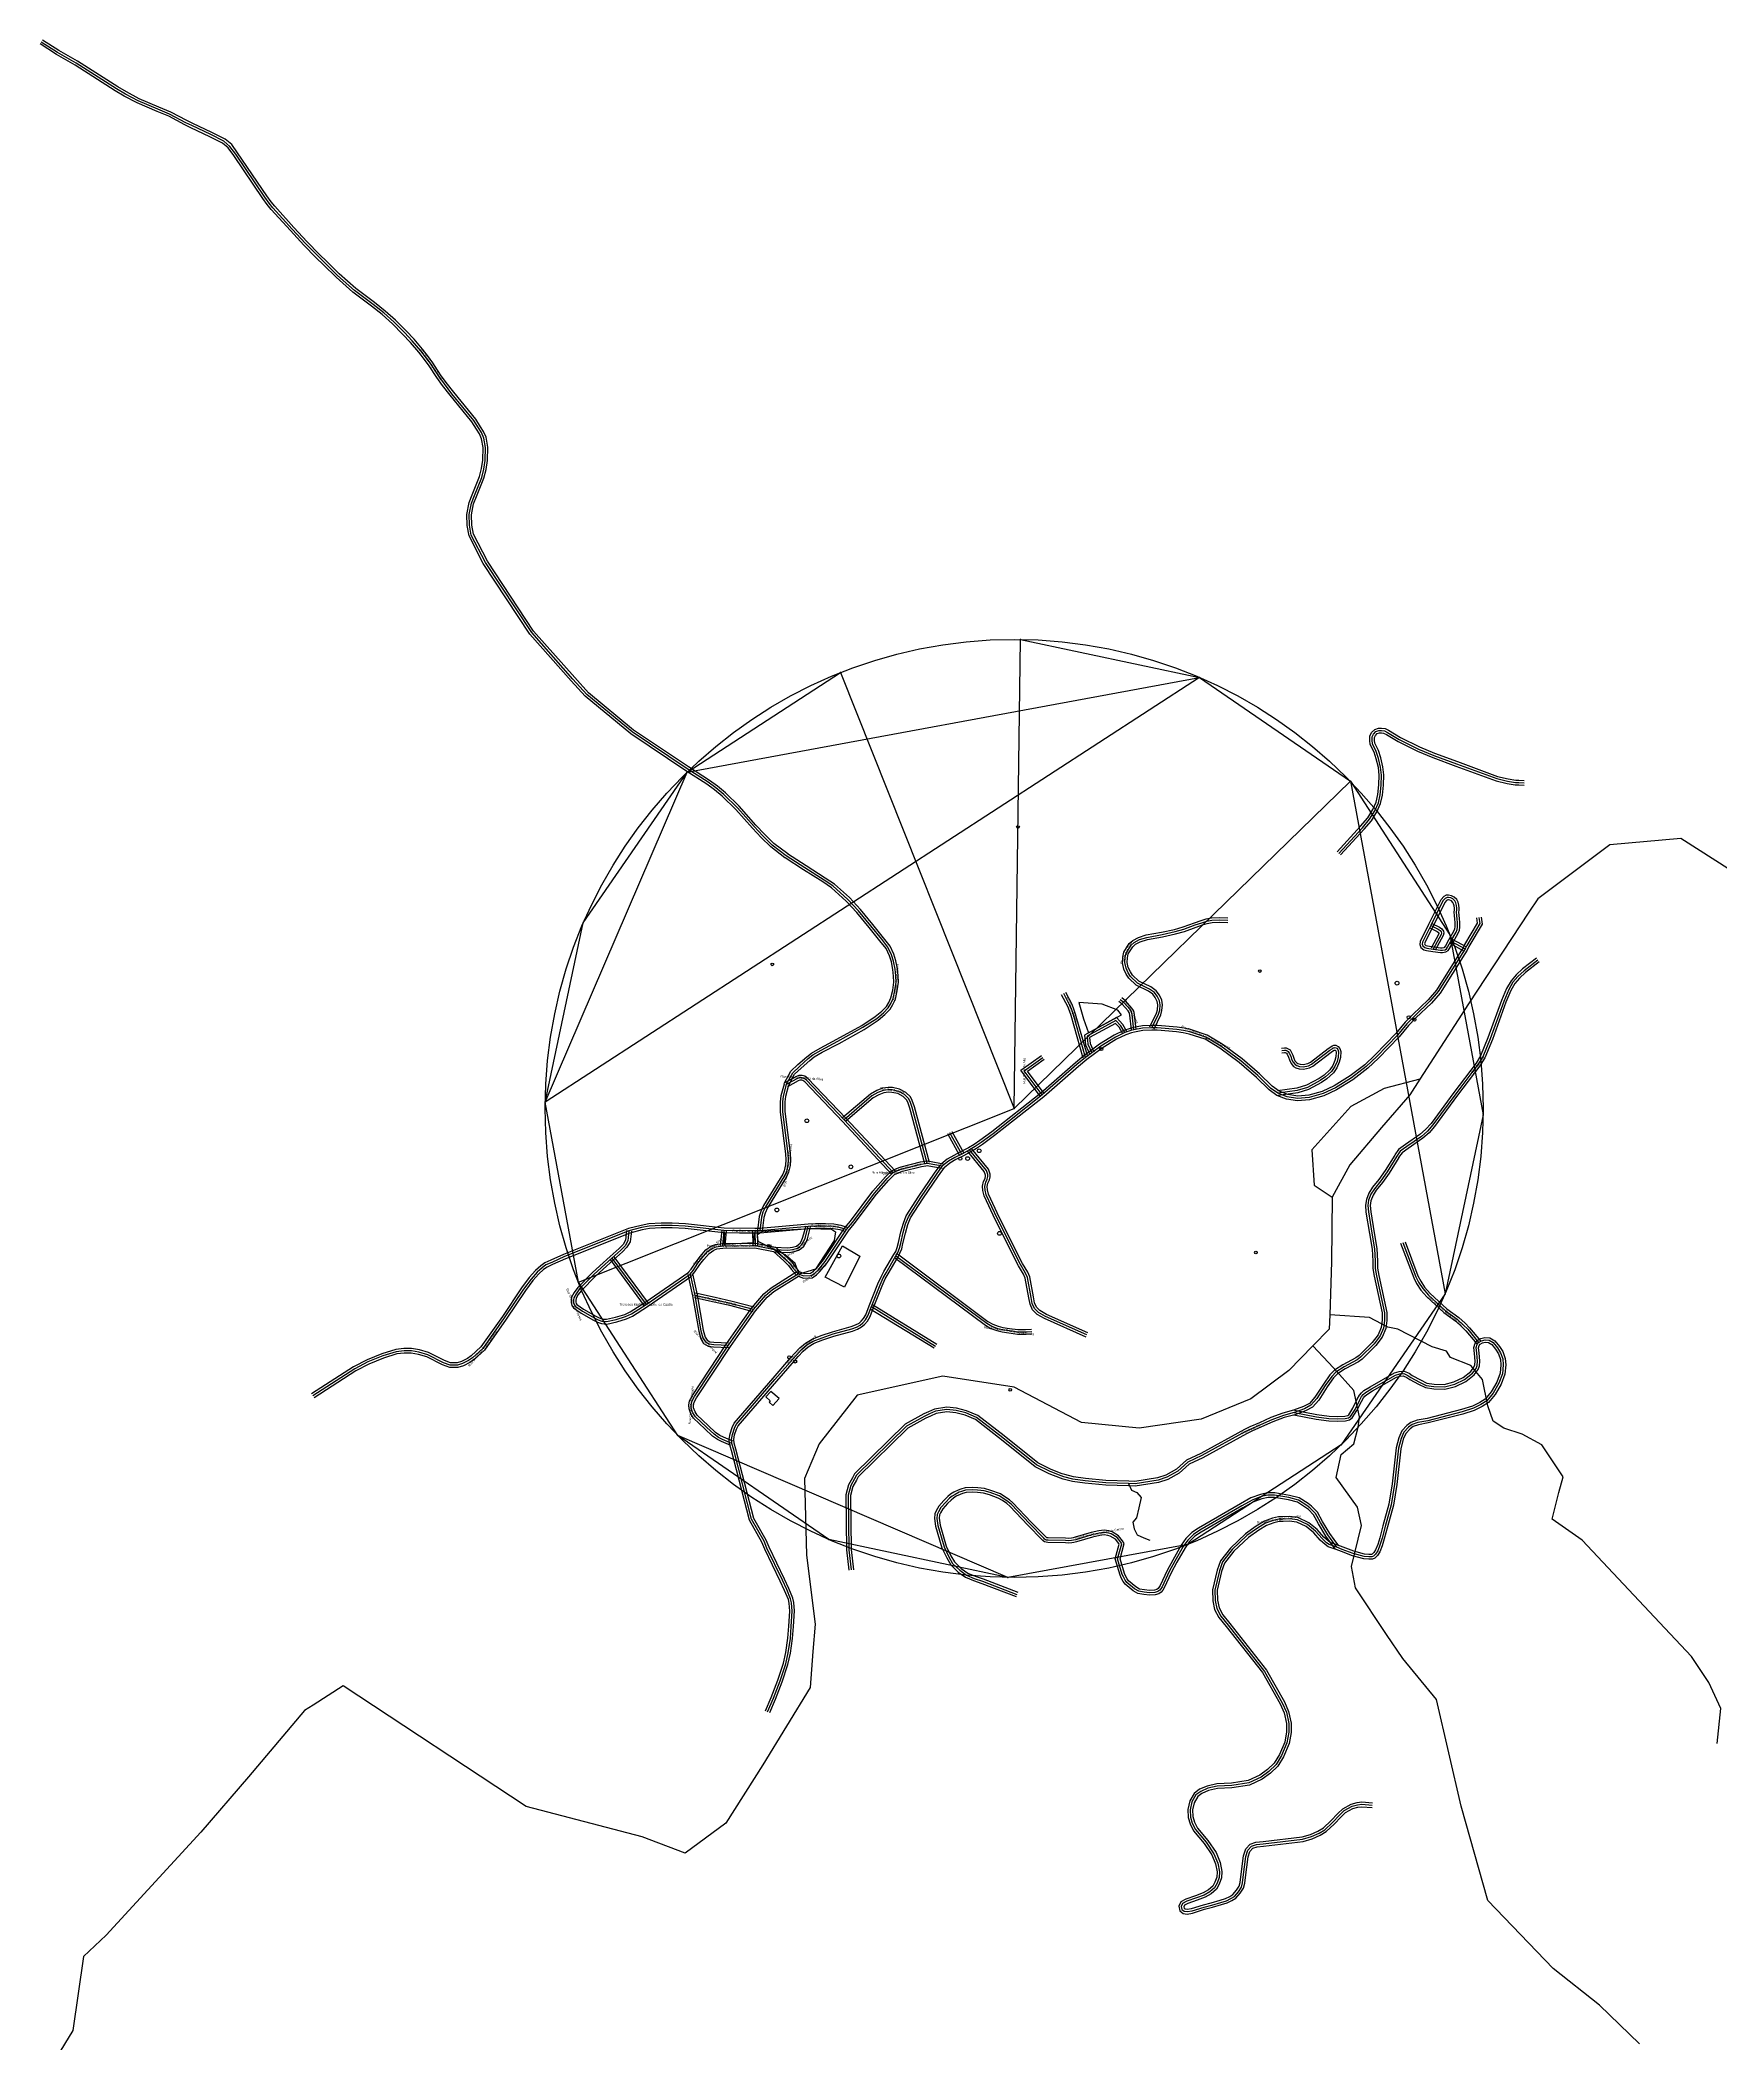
# Model space of a CAD drawing. Header units: metres. Extents: x -18518 to 3842, y -8751 to 1139.
# Drawn here: x -1038 to 753, y -997 to 1139 of the extents above; entities that cross this region are included whole.
import ezdxf
from ezdxf.enums import TextEntityAlignment as Align

# ---------------------------------------------------------------- set-up
doc = ezdxf.new("R2010")
doc.units = ezdxf.units.M
for name, color, linetype in [('AOI', 6, 'Continuous'), ('BUILDINGS', 1, 'Continuous'), ('ELEVATION', 9, 'Continuous'), ('LABELS', 7, 'Continuous'), ('ROADS', 3, 'Continuous'), ('TERRAIN', 8, 'Continuous'), ('TREES', 2, 'Continuous')]:
    doc.layers.add(name, color=color, linetype=linetype)

msp = doc.modelspace()

# ---------------------------------------------------------------- linework, layer by layer
at = {"layer": 'AOI'}
msp.add_circle((0, 0), 500, dxfattribs=at)
at = {"layer": 'BUILDINGS'}
for points in [[(-201.6, -179.7), (-182.9, -146.3), (-164.4, -157.3), (-180.9, -190.3), (-201.6, -179.7)], [(-264.7, -307.4), (-260, -311.6), (-261.2, -312.9), (-257.1, -316.6), (-250.5, -309.3), (-259.3, -301.5), (-264.7, -307.4)]]:
    msp.add_lwpolyline(points, close=True, dxfattribs=at)
at = {"layer": 'CONTOURS', "color": 42}
for points in [[(197.7, 459.4), (-500, 6.8), (-348.7, 358.4)], [(358.4, 348.7), (459.4, -197.7), (348.7, -358.4), (185, -464.6), (-6.8, -500), (-358.4, -348.7), (-464.6, -185), (0, 0)]]:
    msp.add_lwpolyline(points, close=True, dxfattribs=at)
at = {"layer": 'ELEVATION'}
for p in [(6.8, 500, 806), (-185, 464.6, 675), (197.7, 459.4, 704), (-348.7, 358.4, 705), (358.4, 348.7, 617), (-459.4, 197.7, 793), (464.6, 185, 568), (-500, 6.8, 702), (0, 0, 610), (500, -6.8, 583), (-464.6, -185, 620), (459.4, -197.7, 598), (-358.4, -348.7, 609), (348.7, -358.4, 598), (-197.7, -459.4, 579), (185, -464.6, 621), (-6.8, -500, 638)]:
    msp.add_point(p, dxfattribs=at)
at = {"layer": 'EQUIPAMENTOS', "color": 4}
for centre in [(408.2, 133.6), (-221, -13.1), (-174, -62.2), (-49.6, -53.4), (-37.3, -45.1), (-253, -108.2), (-15.6, -133.1), (-186.9, -157.2)]:
    msp.add_circle(centre, 2, dxfattribs=at)
at = {"layer": 'FOOTWAYS', "color": 8}
msp.add_lwpolyline([(122, -399.8), (125.1, -407), (130.7, -409.5), (135.5, -414.7), (132.9, -425.5), (130.3, -436.2), (126.7, -440.9), (127.8, -448.1), (131.3, -454.5), (138.1, -457.8), (144.8, -460.3)], dxfattribs=at)
at = {"layer": 'PARKS', "color": 10}
for points in [[(69.1, 112.9), (74, 95.5), (79.4, 80.6), (114.3, 99.8), (110.4, 104.7), (93.9, 111), (69.1, 112.9)], [(-244, -156.1), (-273, -141.7), (-273.6, -134.2), (-268.5, -130.9), (-217.9, -128.1), (-194.6, -128.6), (-190.5, -131.6), (-191.9, -140.7), (-211.7, -171.3), (-229.2, -176.7), (-233.5, -165.4), (-244, -156.1)], [(-308.3, -132.2), (-277.1, -133), (-277.8, -143.2), (-309, -145.1), (-308.3, -132.2)]]:
    msp.add_lwpolyline(points, close=True, dxfattribs=at)
at = {"layer": 'ROADS', "color": 251}
for points in [[(-244.4, 267.3), (-259.5, 278.7), (-269.6, 288.9), (-279, 298.7), (-296.8, 318.6), (-311.1, 332.8), (-319.4, 339.8), (-327.7, 345.6), (-350, 360), (-408.8, 399.4), (-457.2, 439.3), (-472.2, 455.9), (-516.2, 505.7), (-565.9, 580.7), (-581.1, 610.4), (-583.3, 621.3), (-583.5, 633.2), (-581, 645.8), (-577.7, 654.1), (-569.9, 673.5), (-567.7, 682), (-566.4, 690.9), (-566, 704.4), (-567.8, 713.9), (-570.1, 719.2), (-573.2, 724), (-578, 731.9), (-601.4, 760.2), (-609.4, 770.7), (-615.5, 779.1), (-623.7, 791.7), (-628.5, 798.2), (-634.6, 806.1), (-643.6, 816.5), (-651.9, 825.4), (-662.8, 836.4), (-673.7, 846.1), (-685.1, 855.1), (-704.9, 870), (-722.9, 885.9), (-736, 898.9), (-744.3, 907.2), (-757.4, 920.3), (-771.6, 935.7), (-792.1, 958.3), (-796.2, 963.5), (-800.8, 970), (-832, 1015.8), (-837.8, 1023.8), (-843.9, 1028.9), (-857.5, 1035.8), (-877.6, 1045.4), (-884.2, 1048.5), (-901.3, 1057.6), (-913.7, 1062.7), (-934.9, 1071.8), (-948.7, 1079.1), (-958.3, 1084.8), (-1001.2, 1112), (-1021.1, 1123.3), (-1038.4, 1134.6)], [(-241.4, 271.3), (-256.2, 282.4), (-266.1, 292.4), (-275.3, 302.1), (-293.2, 322.1), (-307.7, 336.5), (-316.3, 343.7), (-324.9, 349.7), (-347.3, 364.1), (-405.8, 403.4), (-453.8, 442.9), (-468.5, 459.2), (-512.3, 508.8), (-561.6, 583.2), (-576.3, 612), (-578.3, 621.9), (-578.5, 632.7), (-576.2, 644.4), (-573, 652.3), (-565.2, 671.9), (-562.8, 681), (-561.4, 690.5), (-561, 704.7), (-563, 715.4), (-565.7, 721.5), (-568.9, 726.7), (-573.9, 734.8), (-597.4, 763.4), (-605.4, 773.7), (-611.4, 782), (-619.6, 794.6), (-624.5, 801.2), (-630.7, 809.3), (-639.8, 819.9), (-648.3, 828.9), (-659.4, 840.1), (-670.5, 849.9), (-682, 859.1), (-701.8, 873.9), (-719.5, 889.6), (-732.5, 902.4), (-740.8, 910.7), (-753.8, 923.7), (-767.9, 939.1), (-788.3, 961.6), (-792.2, 966.5), (-796.7, 972.8), (-827.9, 1018.7), (-834.1, 1027.3), (-841.2, 1033.1), (-855.3, 1040.3), (-875.5, 1049.9), (-882, 1053), (-899.2, 1062.1), (-911.8, 1067.3), (-932.8, 1076.3), (-946.2, 1083.5), (-955.7, 1089), (-998.6, 1116.3), (-1018.5, 1127.6), (-1035.7, 1138.8)], [(344.3, 273.6), (369.4, 300.9), (377, 309.7), (382.3, 318.5), (385.9, 326.6), (387.7, 334.6), (388.7, 344.8), (389.2, 355.3), (388.3, 363.3), (386, 372.5), (383.8, 379.6), (379.7, 387.9), (379.1, 392.2), (379.1, 396.7), (381, 400.6), (384.4, 403.9), (388.4, 405.2), (391.8, 405.5), (395.4, 404.9), (399.2, 403.1), (411.8, 395.5), (432, 385.3), (448.3, 378.7), (472.6, 369.7), (515.4, 354), (526.6, 351.3), (534.7, 350), (538.2, 349.9), (543.8, 349.7)], [(348, 270.2), (373.2, 297.6), (381.1, 306.7), (386.8, 316.2), (390.7, 325.1), (392.7, 333.8), (393.7, 344.5), (394.2, 355.5), (393.2, 364.2), (390.8, 373.8), (388.4, 381.4), (384.5, 389.4), (384.1, 392.5), (384.1, 395.5), (385.1, 397.6), (387, 399.5), (389.4, 400.3), (391.6, 400.5), (393.9, 400.1), (396.8, 398.7), (409.4, 391.1), (429.9, 380.8), (446.5, 374), (470.9, 365), (514, 349.2), (525.6, 346.4), (534.2, 345), (538.1, 344.9), (543.6, 344.7)], [(-245.1, 26.6), (-238, 39.6), (-230.5, 46.7), (-221.1, 55), (-215.9, 59), (-206.9, 64.4), (-189, 73.8), (-162.5, 88.6), (-148, 98.1), (-141.1, 103.7), (-136.2, 108.7), (-133.7, 113.1), (-131.4, 118.1), (-129.5, 126.2), (-128.3, 134.8), (-128.5, 141), (-129.4, 148.2), (-130.9, 156.3), (-133, 162.7), (-136.6, 170.5), (-143.2, 178.8), (-154.7, 193), (-167.7, 208.9), (-179.1, 221.1), (-194.7, 235.2), (-204, 241.4), (-224.5, 254.5), (-244.2, 267.2)], [(-240.7, 24.2), (-234, 36.5), (-227.2, 43), (-217.9, 51.1), (-213.1, 54.9), (-204.5, 60.1), (-186.6, 69.4), (-159.9, 84.3), (-145, 94), (-137.7, 100), (-132.2, 105.7), (-129.3, 110.8), (-126.6, 116.5), (-124.6, 125.3), (-123.3, 134.5), (-123.5, 141.4), (-124.4, 149), (-126, 157.5), (-128.3, 164.5), (-132.3, 173.1), (-139.3, 181.9), (-150.8, 196.1), (-163.9, 212.2), (-175.5, 224.7), (-191.6, 239.2), (-201.3, 245.6), (-221.9, 258.7), (-241.5, 271.4)], [(454.9, 222.3), (441.8, 196), (432.8, 177.8), (432.5, 174.8), (433.6, 171.7), (436.6, 169.2), (439.6, 168.3), (446.4, 167.3), (454.5, 166.1), (456.8, 166.3), (460.3, 166.8), (462.7, 168.4), (464.2, 170.4), (467.9, 177.2)], [(459.4, 220), (446.3, 193.8), (437.7, 176.5), (437.6, 175.4), (437.9, 174.6), (439, 173.7), (440.7, 173.2), (447.1, 172.3), (454.7, 171.1), (456.3, 171.2), (458.5, 171.6), (459.2, 172), (459.9, 173.1), (463.5, 179.6)], [(467.9, 177.2), (473.3, 186.7), (474.7, 190.2), (475, 193.2), (475, 198.5), (474.9, 202.1), (474.4, 206), (474.2, 209.2), (474.3, 211.5), (474.3, 213.5), (474.2, 216.7), (473.2, 220), (471.9, 222.8), (469.1, 225.3), (466.4, 226.8), (463.1, 227.5), (460.7, 227.2), (457.9, 225.8), (455.3, 222.8)], [(463.5, 179.6), (468.8, 188.9), (469.8, 191.4), (470, 193.5), (470, 198.4), (469.9, 201.7), (469.5, 205.6), (469.2, 209.2), (469.3, 211.7), (469.3, 213.4), (469.2, 215.9), (468.5, 218.2), (467.8, 219.7), (466.2, 221.2), (464.6, 222.1), (462.9, 222.5), (462.2, 222.4), (461, 221.8), (459, 219.5)], [(492.9, 203.2), (493.7, 197.6), (480.2, 174.7), (478.7, 171.3), (476.2, 167.8), (450.1, 126), (441.4, 115.9), (424.9, 100.2), (416.8, 92), (406.8, 79.8), (385, 57.3), (373.7, 46.6), (358.3, 34.8), (341.3, 24.3), (328.5, 18.2), (314.1, 14.3), (302.3, 13.1), (291.8, 14.8), (282.4, 18.5), (274.9, 23.7), (261.6, 36.8), (243.1, 52.9), (221.9, 68.5), (205.6, 78.3), (187.9, 84), (181.2, 85.6), (173.7, 86.8), (152.7, 88.3), (146.9, 88.5), (136.7, 88.2), (127.1, 86.4), (123.7, 85.4), (117.1, 83.2), (106.7, 78.2), (91, 68.6), (81.2, 61.2), (74.4, 56.2), (65.4, 48.7), (28.3, 16.4), (-23.9, -25), (-36.6, -34.3), (-42.8, -38.4), (-48.8, -41.9), (-57.1, -46.3), (-64.4, -50.1), (-71.4, -54.1), (-77.8, -59.4)], [(497.8, 203.9), (498.9, 196.5), (484.7, 172.5), (483.1, 168.7), (480.3, 165), (454.1, 123), (445, 112.4), (428.4, 96.7), (420.5, 88.6), (410.5, 76.5), (388.5, 53.7), (376.9, 42.8), (361.2, 30.7), (343.7, 19.9), (330.3, 13.5), (315, 9.3), (302.1, 8.1), (290.5, 10), (280, 14), (271.7, 19.9), (258.2, 33.1), (240, 48.9), (219.1, 64.4), (203.5, 73.7), (186.6, 79.2), (180.2, 80.7), (173.2, 81.8), (152.4, 83.3), (146.9, 83.5), (137.2, 83.2), (128.3, 81.5), (125.2, 80.6), (118.9, 78.6), (109.1, 73.8), (93.8, 64.4), (84.2, 57.2), (77.5, 52.2), (68.6, 44.9), (31.5, 12.5), (-20.8, -28.9), (-33.8, -38.4), (-40.2, -42.7), (-46.3, -46.3), (-54.8, -50.8), (-62, -54.4), (-68.5, -58.3), (-74.7, -63.3)], [(144.6, 87.1), (151.6, 101.5), (152.7, 105.2), (153.1, 110.4), (152.6, 114.1), (150.5, 118.3), (147.9, 121.8), (143.1, 125.2), (130, 131.5), (122.1, 138.9), (119.5, 143.2), (116.9, 148.6), (115.5, 155.3), (115.9, 161.3), (117, 166.7), (122.7, 175.7), (126.6, 179.1), (132.5, 182.4), (140.8, 184.9), (157.2, 188), (170.9, 190.9), (180.2, 193.5), (192.2, 198), (199.4, 200.4), (204.7, 202), (210.5, 203.1), (218.7, 203.7), (227.9, 203.3)], [(149.1, 85), (156.3, 99.7), (157.6, 104.3), (158.1, 110.5), (157.4, 115.6), (154.8, 120.9), (151.4, 125.4), (145.7, 129.5), (132.9, 135.7), (126, 142.1), (123.9, 145.6), (121.7, 150.2), (120.5, 155.7), (120.9, 160.6), (121.7, 164.8), (126.6, 172.4), (129.5, 175), (134.4, 177.7), (142, 180), (158.2, 183.1), (172.1, 186), (181.7, 188.7), (193.9, 193.3), (200.9, 195.6), (205.9, 197.1), (211.1, 198.1), (218.7, 198.7), (227.7, 198.3)], [(443, 192.7), (450.9, 188.8), (452.5, 187.7), (452.9, 187.1), (452.9, 187), (452.8, 186.3), (444.6, 171)], [(445.2, 197.2), (453.4, 193.1), (456, 191.4), (457.7, 189.1), (458, 186.8), (457.5, 184.5), (449, 168.6)], [(464.5, 176.2), (479.7, 167.8)], [(466.9, 180.6), (482.1, 172.2)], [(556.7, 160.2), (542.1, 148.7), (535.2, 142.4), (529.7, 136), (525, 128), (519.6, 115), (505.1, 75.3), (497.3, 56.1), (492.4, 48.2), (468.7, 17.1), (444.5, -16), (438.7, -22.3), (432.6, -27.9), (417.1, -38.5), (409.9, -43.8), (405.8, -49.4)], [(559.8, 156.3), (545.3, 144.9), (538.8, 138.9), (533.8, 133.1), (529.5, 125.8), (524.3, 113.2), (509.8, 73.5), (501.8, 53.8), (496.5, 45.3), (472.7, 14.1), (448.3, -19.1), (442.3, -25.8), (435.7, -31.8), (420, -42.6), (413.5, -47.3), (409.9, -52.3)], [(73.6, 53.5), (60.7, 99.2), (59.1, 104.2), (57.3, 108.6), (50.6, 121.2)], [(78.4, 54.9), (65.5, 100.6), (63.8, 106), (61.8, 110.7), (55, 123.5)], [(125.2, 83.7), (123.4, 99.3), (123.1, 101.1), (122.7, 102.4), (121.7, 103.9), (115.3, 111), (111.7, 113.9)], [(130.2, 84.2), (128.4, 100), (128, 102.2), (127.3, 104.6), (125.6, 107), (118.8, 114.6), (114.8, 117.8)], [(120.2, 82.1), (115.9, 89.6), (109, 97), (75.1, 78.3), (76.2, 67.8), (80.4, 58.2)], [(115.8, 79.7), (111.8, 86.6), (108, 90.7), (80.4, 75.5), (81, 69.1), (85, 60.2)], [(284.9, 64.2), (288.1, 64.5), (289.9, 64.5), (292.1, 63.7), (294.1, 62.4), (295.4, 60.3), (297.1, 56.7), (298.1, 53.6), (299.4, 50.8), (301.2, 48.7), (302.5, 47.9), (304.8, 47.1), (308, 46.9), (313.1, 48), (315.8, 49.3), (334.9, 64), (337.5, 65.8), (339.1, 66.9), (340.9, 67.3), (342.9, 67.4), (345.5, 66.2), (347.3, 64.1), (348.3, 60.6), (348, 54.3), (346.6, 49.3), (344, 43.4), (340.3, 37.9), (333.5, 31.6), (327.7, 27.6), (313.7, 20.2), (302.3, 16.8), (281.6, 13.8)], [(27.9, 13), (7.2, 40.7), (29, 56.5)], [(31.9, 15.9), (14.2, 39.7), (31.9, 52.4)], [(285.4, 59.2), (288.3, 59.5), (289, 59.5), (289.8, 59.2), (290.5, 58.8), (291, 57.9), (292.4, 54.8), (293.5, 51.8), (295.2, 48.1), (297.9, 44.9), (300.3, 43.4), (303.8, 42.1), (308.4, 41.8), (314.7, 43.2), (318.4, 45), (337.9, 60), (340.3, 61.7), (341.1, 62.2), (341.6, 62.3), (341.9, 62.3), (342.4, 62.1), (342.8, 61.6), (343.3, 60), (343.1, 55.1), (341.9, 51), (339.6, 45.8), (336.5, 41.2), (330.4, 35.5), (325.1, 31.9), (311.8, 24.9), (301.2, 21.7), (280.8, 18.7)], [(-245.3, 26), (-248.7, 13.6), (-249.6, 7.2), (-249.5, -3.8), (-243.8, -48.5), (-243.4, -54.7), (-243.7, -60.1), (-245.2, -66.3), (-246.7, -70), (-267.3, -103.5), (-270.1, -109.7), (-271.8, -115.2), (-273.5, -130)], [(-240.5, 24.7), (-243.8, 12.6), (-244.6, 6.9), (-244.5, -3.4), (-238.8, -48.1), (-238.4, -54.7), (-238.7, -60.8), (-240.4, -67.8), (-242.2, -72.3), (-262.9, -105.8), (-265.4, -111.5), (-266.9, -116.3), (-268.5, -130.5)], [(-179.5, -10.3), (-219.8, 32.1), (-223.1, 34.5), (-226.1, 35.2), (-229.5, 35), (-232.1, 34.1), (-244.1, 27.6)], [(-183.1, -13.8), (-223.2, 28.3), (-225.3, 29.9), (-226.5, 30.2), (-228.6, 30.1), (-230.1, 29.6), (-241.7, 23.2)], [(-90.3, -57.7), (-106.4, 1.8), (-108.7, 8.6), (-110.6, 12.3), (-115.4, 16.9), (-122.2, 20.5), (-129.7, 22.2), (-134.3, 22.4), (-140.3, 21.6), (-146.5, 19.3), (-153.2, 15.4), (-183, -10.1)], [(-95.1, -59), (-111.1, 0.3), (-113.3, 6.7), (-114.7, 9.3), (-118.4, 12.8), (-124, 15.8), (-130.4, 17.2), (-134.1, 17.4), (-139, 16.7), (-144.4, 14.7), (-150.3, 11.3), (-179.7, -13.9)], [(-183.2, -13.7), (-130.7, -70)], [(-179.5, -10.3), (-127, -66.6)], [(-58.1, -49.8), (-70.6, -27.2)], [(-53.7, -47.3), (-66.2, -24.8)], [(78.6, -239), (34.6, -219.5), (27.4, -215.5), (23.8, -211.8), (21.7, -207.1), (20.6, -200.9), (16.6, -179.6), (14.5, -174.4), (8.9, -165.2), (-15.5, -116.7), (-27.3, -91.3), (-28.5, -86.6), (-28.8, -83.3), (-27.9, -79.5), (-26.3, -76.2), (-25.4, -72.8), (-25.5, -70), (-27.4, -64.7), (-45.6, -42.5)], [(-265.1, -642), (-259.1, -627.7), (-252, -609.4), (-246, -591.2), (-243.4, -579.7), (-241.1, -564.5), (-240.1, -551.9), (-239.3, -535.7), (-239.9, -527.3), (-240.7, -523.4), (-244.8, -513.7), (-249.3, -503.7), (-265.8, -469.7), (-268.9, -462.3), (-282.2, -438.8), (-301.4, -364.6), (-303.5, -357.4), (-303.7, -352.6), (-302.9, -346.8), (-300.6, -340), (-298.6, -335.6), (-256.9, -287.4), (-238, -265.6), (-234.1, -261.2), (-228.3, -255.1), (-222.4, -250.1), (-215.3, -245.8), (-205.7, -241.9), (-193.7, -237.9), (-173.8, -232.5), (-169.1, -230.7), (-165.4, -228.7), (-163.2, -226.8), (-160.5, -223.8), (-158.1, -219.8), (-154.5, -210.3), (-145.2, -186.9), (-141.9, -179.3), (-138.8, -173.9), (-128.1, -155.7), (-126.3, -152.3), (-124.7, -148.1), (-123.4, -142.8), (-120.7, -131.5), (-118.1, -122.2), (-115, -114.3), (-101.6, -93.5), (-84.9, -68.8), (-78.3, -59.8)], [(-260.5, -643.9), (-254.4, -629.6), (-247.3, -611.1), (-241.1, -592.5), (-238.5, -580.6), (-236.2, -565.1), (-235.1, -552.2), (-234.3, -535.6), (-235, -526.6), (-235.9, -521.9), (-240.2, -511.7), (-244.8, -501.6), (-261.2, -467.6), (-264.4, -460.1), (-277.5, -436.9), (-296.6, -363.2), (-298.5, -356.6), (-298.7, -352.8), (-298, -347.9), (-295.9, -341.9), (-294.3, -338.4), (-253.1, -290.6), (-234.2, -268.9), (-230.4, -264.5), (-224.9, -258.7), (-219.5, -254.2), (-213.1, -250.3), (-203.9, -246.6), (-192.2, -242.7), (-172.3, -237.3), (-167, -235.3), (-162.6, -232.8), (-159.7, -230.4), (-156.4, -226.7), (-153.6, -221.9), (-149.8, -212.1), (-140.6, -188.9), (-137.4, -181.6), (-134.4, -176.4), (-123.8, -158.1), (-121.7, -154.4), (-119.9, -149.6), (-118.5, -143.9), (-115.9, -132.8), (-113.3, -123.8), (-110.6, -116.6), (-97.4, -96.2), (-80.8, -71.7), (-74.2, -62.8)], [(-180.7, -127.5), (-174.5, -120), (-150.6, -88.3), (-137.1, -72.9), (-130.3, -66.3), (-125.3, -63.9), (-120.5, -62.1), (-99.7, -56.9), (-94.9, -56), (-92.7, -55.9), (-90.4, -56), (-75.8, -58.9)], [(405.7, -49.6), (395.7, -66.1), (388.8, -75.8), (382, -84), (378.1, -90.1), (375.5, -97), (374.5, -103.2), (375.1, -110.6), (379, -133.4), (381.5, -149.8), (382.3, -162.7), (382.3, -170.7), (383.8, -178.9), (392.2, -218), (392.3, -225.8), (391.3, -233.4), (388, -241.1), (381.8, -249.3), (367.8, -263.3), (364.4, -265.7), (350.4, -273.3), (341.4, -279.1), (336.7, -284), (329.7, -294), (320.7, -307.8), (314.8, -314.4), (308.5, -317.7), (297.7, -321.7), (286.4, -324.7), (273.8, -329.4), (261.7, -334.9), (251.2, -339.5), (245.5, -342.2), (199, -367.7), (183.9, -374.9), (173, -384.6), (161.7, -390.7), (152.8, -393.7), (128.8, -397.5), (122.1, -397.3), (97.9, -396.5), (75.9, -394.5), (63.1, -392.7), (53.9, -390.3), (51.2, -389.3), (39.5, -384.8), (25.2, -377.6), (-10.5, -349.1), (-38.7, -327.2), (-50.7, -322.2), (-61.3, -319.4), (-71.9, -318.3), (-84.8, -320.4), (-91.2, -323.2), (-96.3, -325.6), (-116.2, -336.5), (-170.2, -389.5), (-172.5, -393.7), (-176.5, -401.1), (-179.5, -411.8), (-178.8, -470.5), (-176.4, -492.2)], [(-176.8, -130.7), (-170.6, -123.1), (-146.7, -91.5), (-133.5, -76.3), (-127.4, -70.4), (-123.3, -68.5), (-119, -66.9), (-98.6, -61.8), (-94.3, -61), (-92.7, -60.9), (-91, -61), (-76.7, -63.8)], [(410, -52.1), (399.9, -68.9), (392.8, -78.8), (386, -87), (382.6, -92.3), (380.3, -98.3), (379.5, -103.3), (380.1, -110), (383.9, -132.6), (386.5, -149.3), (387.3, -162.6), (387.3, -170.3), (388.7, -177.9), (397.2, -217.4), (397.3, -226.1), (396.2, -234.7), (392.4, -243.7), (385.6, -252.6), (371, -267.1), (367.1, -269.9), (353, -277.6), (344.6, -283), (340.6, -287.2), (333.8, -296.8), (324.7, -310.8), (317.9, -318.4), (310.6, -322.3), (299.2, -326.5), (287.9, -329.5), (275.7, -334.1), (263.7, -339.5), (253.3, -344), (247.8, -346.7), (201.2, -372.2), (186.7, -379.1), (175.8, -388.7), (163.7, -395.3), (154, -398.6), (129.1, -402.5), (122, -402.3), (97.6, -401.5), (75.3, -399.5), (62.1, -397.6), (52.4, -395.1), (49.4, -394), (37.5, -389.4), (22.4, -381.8), (-13.6, -353.1), (-41.2, -331.5), (-52.3, -326.9), (-62.2, -324.4), (-71.8, -323.3), (-83.3, -325.2), (-89.1, -327.8), (-94.1, -330), (-113.2, -340.6), (-166.2, -392.6), (-168.1, -396.1), (-171.8, -403), (-174.5, -412.5), (-173.8, -470.2), (-171.4, -491.7)], [(76.6, -243.6), (32.4, -224), (24.4, -219.5), (19.6, -214.6), (16.9, -208.6), (15.7, -201.8), (11.8, -181), (10, -176.6), (4.5, -167.6), (-20, -118.9), (-32, -93), (-33.5, -87.4), (-33.8, -82.9), (-32.6, -77.8), (-31, -74.5), (-30.4, -72.3), (-30.5, -71), (-31.8, -67.2), (-49.5, -45.7)], [(-276.4, -127.9), (-309.2, -127.5), (-350.4, -123.1), (-364.6, -122.4), (-376.4, -122.3), (-389.5, -122.9), (-397.8, -124.6), (-411.3, -128), (-480.3, -155.6), (-494.1, -161.7), (-500.4, -164.7), (-504.7, -167.8), (-510.2, -172.6), (-516.9, -180.3), (-525.1, -191.1), (-545.6, -221.7), (-568.4, -254.1), (-578.9, -263.8), (-582.9, -266.6), (-589, -269.6), (-593.9, -271.1), (-600.8, -271.2), (-607.4, -268.7), (-624.2, -260.2), (-634, -257.2), (-642.4, -255.9), (-650.5, -255.9), (-659.2, -256.8), (-674.1, -261.4), (-689.9, -267.9), (-704.3, -275.4), (-749.1, -304.2)], [(-276.5, -132.9), (-309.5, -132.5), (-350.8, -128.1), (-364.7, -127.4), (-376.3, -127.3), (-388.9, -127.9), (-396.6, -129.5), (-409.8, -132.8), (-478.3, -160.2), (-492, -166.3), (-497.8, -169), (-501.6, -171.7), (-506.6, -176.1), (-513.1, -183.5), (-521.1, -194), (-541.5, -224.6), (-564.6, -257.5), (-575.7, -267.7), (-580.4, -270.9), (-587.1, -274.3), (-593.2, -276.1), (-601.7, -276.2), (-609.4, -273.3), (-626.1, -264.8), (-635.1, -262.1), (-642.8, -260.9), (-650.2, -260.9), (-658.2, -261.7), (-672.4, -266.1), (-687.8, -272.4), (-701.7, -279.7), (-746.4, -308.5)], [(-271.1, -127.8), (-276.5, -127.9)], [(-178, -126.7), (-184.3, -124.7), (-192.3, -123.2), (-201.2, -122.8), (-211.8, -122.8), (-219.6, -123.2), (-271.2, -127.8)], [(-179.5, -131.5), (-185.6, -129.5), (-192.8, -128.2), (-201.3, -127.8), (-211.7, -127.8), (-219.3, -128.2), (-270.8, -132.8)], [(-255.5, -152.8), (-241.3, -153.4), (-235.4, -152.9), (-229.9, -151.2), (-226.9, -149.1), (-224.3, -146.8), (-222.1, -143.3), (-220.4, -138.9), (-217, -126.3)], [(-255.3, -147.8), (-241.4, -148.4), (-236.3, -148), (-232.2, -146.6), (-230, -145.1), (-228.2, -143.5), (-226.6, -141.1), (-225.2, -137.3), (-221.9, -125)], [(-229.2, -173.7), (-223.7, -175.9), (-217.1, -175.5), (-213.8, -173.3), (-210.7, -170.5), (-203.3, -161.5), (-180.8, -127.7)], [(-413.1, -130.1), (-414.3, -140.4), (-416.8, -144.9), (-421.2, -149.3), (-430.5, -157.7), (-441.6, -167.6), (-449.8, -175.2), (-465.2, -190.8), (-469.2, -196.1), (-471.8, -201), (-472.4, -203.9), (-472.3, -207), (-471.6, -210), (-469.8, -212.4), (-461.7, -218.2), (-448.4, -225.6), (-444.3, -227.7), (-440, -229.3), (-434.3, -229.8), (-423.7, -227.5), (-413.3, -224.2), (-406.9, -221.2), (-391, -211), (-344, -178.7)], [(-408.1, -130.7), (-409.5, -142), (-412.8, -147.9), (-417.7, -152.9), (-427.1, -161.5), (-438.2, -171.3), (-446.3, -178.8), (-461.4, -194.1), (-465, -198.8), (-467, -202.6), (-467.3, -204.3), (-467.3, -206.3), (-466.9, -207.9), (-466.2, -208.9), (-459, -213.9), (-446, -221.2), (-442.3, -223.1), (-438.9, -224.4), (-434.6, -224.7), (-425, -222.6), (-415.2, -219.5), (-409.3, -216.8), (-393.7, -206.8), (-346.8, -174.5)], [(-347.4, -175), (-344.3, -171.4), (-339.1, -163.4), (-334.8, -157.8), (-328.6, -150.7), (-322.5, -146.5), (-318.2, -144.9), (-311.1, -143.9)], [(-343.5, -178.2), (-340.3, -174.3), (-335.1, -166.3), (-330.9, -161), (-325.2, -154.5), (-320.2, -151), (-316.9, -149.7), (-310.4, -148.9)], [(-311.8, -129.8), (-313.3, -146.2)], [(-310.8, -143.9), (-275.8, -143.5), (-254.3, -148), (-242.1, -158.7), (-236.8, -164), (-233.8, -168.3), (-228.3, -174.4)], [(-310.7, -148.9), (-276.3, -148.6), (-256.6, -152.6), (-245.5, -162.4), (-240.7, -167.2), (-237.8, -171.4), (-232, -177.7)], [(-306.9, -130.2), (-308.3, -146.6)], [(-279, -130.5), (-278.6, -146.1)], [(-270.9, -132.8), (-276.4, -132.9)], [(-274, -130.3), (-273.6, -146)], [(-231.1, -178.4), (-224.5, -181), (-215.4, -180.4), (-210.7, -177.2), (-207.1, -173.9), (-199.3, -164.5), (-176.6, -130.5)], [(412, -143.7), (426, -180.4), (429, -186.5), (433.6, -193.5), (439.9, -200.7), (458.1, -217.6), (470.8, -226.6), (477.4, -232.6), (481.7, -237.1), (493.3, -250.9)], [(416.7, -142), (430.5, -178.3), (433.4, -184.1), (437.6, -190.5), (443.5, -197.2), (461.3, -213.7), (473.9, -222.7), (480.9, -229), (485.4, -233.8), (497.2, -247.7)], [(-430.8, -161.1), (-394.4, -210.4)], [(-426.8, -158.1), (-390.3, -207.4)], [(-127.5, -158.9), (-30.6, -231.1), (-24.7, -234.5), (-18.5, -236.8), (-12.9, -238.2), (-5.6, -239.3), (3.5, -240.5), (7.3, -240.5), (12.4, -240.6), (18.8, -240.1)], [(-124.5, -154.9), (-27.9, -226.9), (-22.6, -229.9), (-17, -232), (-11.9, -233.3), (-4.9, -234.4), (3.9, -235.5), (7.4, -235.5), (12.2, -235.6), (18.5, -235.2)], [(-347.9, -177.1), (-342.8, -199.8), (-336.3, -237.5), (-334.1, -245.7), (-331.1, -250.4), (-326.1, -253.5), (-320.5, -253.9), (-304.7, -254.8)], [(-302, -359.3), (-312.1, -355), (-316.4, -352.8), (-321.5, -349.2), (-329.6, -341.6), (-341.7, -330.1), (-344.7, -325.4), (-346.6, -320.3), (-346.9, -316.1), (-346, -311.5), (-342.9, -305.8), (-306.6, -250.9), (-289.2, -226.1), (-279.7, -212.6), (-266.9, -197.6), (-259.2, -191), (-231.5, -173.9)], [(-343, -176.1), (-337.9, -198.8), (-331.4, -236.4), (-329.4, -243.6), (-327.4, -246.8), (-324.5, -248.6), (-320.1, -249), (-304.4, -249.8)], [(-300, -354.7), (-310, -350.4), (-313.9, -348.5), (-318.3, -345.3), (-326.1, -337.9), (-337.9, -326.9), (-340.2, -323.2), (-341.7, -319.2), (-341.9, -316.5), (-341.2, -313.2), (-338.6, -308.4), (-302.4, -253.7), (-285.1, -228.9), (-275.8, -215.7), (-263.4, -201.2), (-256.2, -195.1), (-228.8, -178.2)], [(-278.4, -216.6), (-301.7, -210.5), (-319.9, -206.3), (-340.9, -201.8)], [(-277.1, -211.7), (-300.5, -205.7), (-318.8, -201.4), (-339.8, -196.9)], [(-153.5, -213.4), (-85.3, -255.3)], [(-150.9, -209.1), (-82.6, -251.1)], [(298, -326.6), (321.9, -331), (335.4, -332.8), (344.7, -333.4), (353.3, -332.8), (357.5, -331.9), (360.5, -329.9), (365.5, -321.9), (370.2, -312.3), (372.4, -308.3), (373.9, -306.6), (375.9, -304.8), (382.1, -301.1), (407.6, -286.5), (411.5, -285.2), (414.9, -285.1), (418.6, -286.7), (421.7, -288.9), (430.9, -293.9), (438.7, -297.5), (447.3, -298.9), (459.2, -299.1), (470.6, -296.2), (481.4, -291), (490.4, -283.9), (494.6, -278.3), (496, -274.4), (496.5, -269.4), (495.6, -260.5), (495.1, -255.2), (495.9, -252.5), (496.9, -251.2), (499.2, -249.8), (502.2, -249.2), (505.6, -249.5), (509.2, -251.6), (513.2, -256.5), (516.4, -261.4), (518.6, -267.6), (519, -273.2), (518.2, -282.1), (514.5, -291.6), (508.6, -301.9), (502.3, -309.7), (496.4, -313.4), (488.6, -317.2), (476.9, -320.8), (440.4, -330.3), (429.7, -332.4), (423, -334.6), (418.8, -337.8), (413.4, -343.7), (410.1, -351), (407.4, -361.8), (403, -400.2), (399.5, -421.8), (393.1, -444.7), (389.8, -457.5), (387.6, -464.6), (385.3, -470.3), (383.4, -473.4), (381.7, -475.1), (380.8, -475.4), (378.2, -475.5), (373.6, -475.1), (362.3, -472), (350.7, -467.7), (345, -465.4), (337, -462.6), (334.6, -461), (330, -456.8), (323.1, -448.8), (314, -441.5), (302.6, -436.1), (293.6, -435), (286.5, -435.1), (281.9, -435.4), (275.5, -436.8), (266.9, -439.9), (258.1, -445.1), (246.5, -453.4), (230.6, -468.5), (219.9, -482.2), (216.4, -492.1), (211.5, -513.1), (211.8, -524.7), (213.6, -533.9), (218.2, -542.5), (226.2, -552.2), (264.9, -601.3), (283.6, -634.7), (287.8, -644.3), (290.3, -655.7), (290.4, -664.6), (288.4, -675.3), (282.9, -688.6), (277.2, -697.7), (270, -704.7), (261.9, -710.6), (249.4, -716.3), (231.7, -719), (216.2, -720), (205.7, -722.2), (197.7, -725.7), (191.8, -730), (187.3, -738.1), (185.1, -747.2), (185.6, -755.7), (187.6, -762.5), (191.1, -769.8), (202.6, -783.4), (210.8, -795.5), (214.8, -805.2), (216.3, -813.7), (216.2, -819.2), (214.1, -824.8), (211.7, -829), (207.2, -833), (201.6, -836.1), (193.5, -839.1), (183.2, -842.7), (177.7, -845.6), (175.5, -850.3), (176.5, -855.2), (180.3, -858), (184.6, -858.6), (190.3, -857.7), (203.1, -853.6), (211.5, -851.4), (221.1, -848.6), (227.2, -846.7), (232.2, -844.2), (236.4, -841.8), (241.1, -836.3), (244.5, -830.9), (245.9, -825.8), (246.6, -819.8), (249.6, -797.7), (251.4, -791.8), (254.3, -788.4), (258.9, -786.9), (265.8, -786.3), (308, -781.2), (317.7, -778.5), (326.2, -774.6), (332.7, -770.8), (341.2, -762.9), (348.6, -754.9), (353.4, -750.5), (361.2, -746.1), (366.5, -744.6), (370.8, -744.2), (381.6, -745)], [(298.9, -321.6), (322.7, -326.1), (335.9, -327.8), (344.7, -328.4), (352.7, -327.8), (355.6, -327.2), (356.8, -326.4), (361.2, -319.5), (365.8, -310), (368.3, -305.5), (370.3, -303.1), (372.9, -300.7), (379.6, -296.8), (405.6, -281.9), (410.6, -280.2), (415.8, -280.1), (421, -282.3), (424.4, -284.6), (433.1, -289.4), (440.1, -292.7), (447.8, -293.9), (458.6, -294.1), (468.9, -291.5), (478.7, -286.8), (486.8, -280.4), (490.1, -275.9), (491.1, -273.3), (491.5, -269.4), (490.6, -261), (490, -254.6), (491.5, -250), (493.6, -247.4), (497.4, -245.1), (501.9, -244.2), (507.1, -244.6), (512.5, -247.7), (517.3, -253.6), (520.9, -259.2), (523.6, -266.5), (524, -273.3), (523.1, -283.3), (519.1, -293.8), (512.8, -304.8), (505.6, -313.5), (498.8, -317.8), (490.5, -321.9), (478.3, -325.7), (441.5, -335.2), (430.9, -337.3), (425.3, -339.1), (422.2, -341.5), (417.6, -346.5), (414.8, -352.6), (412.3, -362.7), (407.9, -400.9), (404.4, -422.9), (398, -446), (394.6, -458.8), (392.3, -466.3), (389.8, -472.6), (387.3, -476.6), (384.5, -479.3), (381.9, -480.4), (378.1, -480.5), (372.7, -480), (360.8, -476.8), (348.9, -472.3), (343.2, -470.1), (334.7, -467.1), (331.5, -464.9), (326.4, -460.3), (319.6, -452.4), (311.3, -445.7), (301.2, -440.9), (293.3, -440), (286.7, -440.1), (282.6, -440.4), (276.9, -441.6), (269.1, -444.4), (260.9, -449.3), (249.7, -457.3), (234.3, -471.9), (224.3, -484.6), (221.2, -493.5), (216.6, -513.6), (216.8, -524.2), (218.4, -532.2), (222.4, -539.7), (230.1, -549), (269.1, -598.6), (288.1, -632.5), (292.6, -642.8), (295.3, -655.1), (295.4, -665), (293.2, -676.8), (287.3, -690.9), (281.1, -700.9), (273.2, -708.5), (264.5, -715), (250.8, -721.1), (232.2, -724), (216.9, -725), (207.2, -727), (200.2, -730.1), (195.7, -733.4), (192, -740), (190.1, -747.6), (190.5, -754.8), (192.2, -760.7), (195.4, -767), (206.6, -780.4), (215.2, -793.1), (219.7, -803.8), (221.3, -813.3), (221.2, -820.1), (218.7, -826.9), (215.7, -832.2), (210.1, -837.1), (203.7, -840.7), (195.2, -843.8), (185.2, -847.3), (181.5, -849.3), (180.8, -850.9), (181.1, -852.3), (182.2, -853.2), (184.6, -853.5), (189.1, -852.9), (201.7, -848.8), (210.2, -846.6), (219.7, -843.8), (225.3, -842.1), (229.8, -839.8), (233.1, -837.9), (237.1, -833.3), (239.9, -828.9), (240.9, -824.9), (241.7, -819.1), (244.6, -796.7), (246.9, -789.2), (251.5, -784.1), (257.8, -782), (265.3, -781.4), (307.1, -776.3), (316, -773.8), (323.9, -770.2), (329.7, -766.8), (337.7, -759.4), (345, -751.4), (350.5, -746.4), (359.2, -741.4), (365.6, -739.7), (370.7, -739.2), (382, -740)], [(346.1, -466.2), (341.2, -459.5), (336.4, -453), (328.9, -440.2), (323.3, -430.2), (316.9, -423.8), (313.4, -421.1), (304, -415.1), (293.6, -412.4), (277.8, -409.7), (270.1, -409.8), (262.7, -411.3), (252.5, -415.1), (241.4, -421.5), (196.6, -447.4), (189.5, -452.1), (183.1, -458.5), (178.2, -465.6), (169.2, -481.3), (163.1, -492.6), (155.6, -508.5), (154.4, -510.7), (153.6, -511.6), (152, -512.7), (149.5, -513.4), (144.3, -513.7), (138.9, -513.1), (133.6, -512.2), (129.7, -510), (122, -503.4), (120.4, -501.4), (118.7, -498.2), (117.6, -495.8), (112.9, -479.9), (117.4, -463.8), (115.6, -460.9), (111.4, -455.4), (104.6, -451.2), (101, -450.1), (95.9, -449.5), (90.4, -450.1), (82.2, -452.1), (65.2, -457.1), (62.8, -457.7), (61, -458), (57.6, -458.2), (54.8, -458.1), (36.3, -457.7), (35, -457.5), (34.6, -457.4), (34.2, -457.1), (33.4, -456.2), (18.1, -440.8), (-1.3, -420.2), (-4.8, -417.2), (-9.8, -413.8), (-14.7, -410.7), (-24.8, -407.2), (-31.6, -405.1), (-38.8, -404.4), (-44.8, -404.1), (-52.1, -404.5), (-56.8, -405.7), (-59.6, -406.9), (-64.2, -409.1), (-67.7, -411.2), (-70.6, -413.7), (-74.8, -417.7), (-80.2, -423.8), (-83, -428.7), (-84.5, -431.9), (-84.9, -437), (-83.8, -445.1), (-77, -468.3), (-71.9, -479.1), (-67.6, -486.5), (-59.6, -494.1), (-51.9, -499.5), (-43.5, -503.3), (-34.6, -506.3), (2, -520.2)], [(342.1, -469.2), (337.1, -462.5), (332.2, -455.8), (324.5, -442.7), (319.3, -433.2), (313.7, -427.6), (310.5, -425.3), (301.9, -419.7), (292.5, -417.3), (277.4, -414.7), (270.7, -414.8), (264.1, -416.1), (254.6, -419.7), (243.9, -425.8), (199.2, -451.7), (192.7, -456), (187, -461.7), (182.4, -468.3), (173.5, -483.7), (167.5, -494.8), (160, -510.8), (158.6, -513.5), (156.9, -515.4), (154.1, -517.3), (150.4, -518.3), (144.2, -518.7), (138.3, -518), (132, -517), (126.8, -514.2), (118.4, -506.9), (116.2, -504.2), (114.2, -500.4), (112.9, -497.6), (107.7, -480), (112, -464.5), (111.5, -463.7), (108, -459.2), (102.5, -455.8), (100, -455), (95.9, -454.5), (91.2, -455), (83.5, -456.9), (66.5, -462), (63.8, -462.6), (61.5, -463), (57.6, -463.2), (54.7, -463.1), (36, -462.7), (34, -462.4), (32.3, -462), (30.8, -460.8), (29.8, -459.7), (14.5, -444.3), (-4.7, -423.8), (-7.8, -421.2), (-12.5, -418), (-16.9, -415.2), (-26.4, -411.9), (-32.6, -410), (-39.1, -409.4), (-44.8, -409.1), (-51.3, -409.4), (-55.2, -410.5), (-57.6, -411.4), (-61.8, -413.4), (-64.7, -415.3), (-67.3, -417.4), (-71.2, -421.2), (-76.1, -426.7), (-78.6, -431), (-79.6, -433.2), (-79.9, -436.8), (-78.9, -444), (-72.3, -466.5), (-67.5, -476.7), (-63.7, -483.4), (-56.4, -490.2), (-49.4, -495.2), (-41.7, -498.6), (-32.9, -501.5), (3.8, -515.6)]]:
    msp.add_lwpolyline(points, dxfattribs=at)
at = {"layer": 'ROADS', "color": 3}
for points in [[(-242.9, 269.3), (-257.9, 280.5), (-267.8, 290.7), (-277.1, 300.4), (-295, 320.3), (-309.4, 334.7), (-317.9, 341.8), (-326.3, 347.7), (-348.7, 362.1), (-407.3, 401.4), (-455.5, 441.1), (-470.4, 457.6), (-514.2, 507.3), (-563.7, 582), (-578.7, 611.2), (-580.8, 621.6), (-581, 633), (-578.6, 645.1), (-575.4, 653.2), (-567.6, 672.7), (-565.2, 681.5), (-563.9, 690.7), (-563.5, 704.6), (-565.4, 714.6), (-567.9, 720.4), (-571, 725.4), (-576, 733.3), (-599.4, 761.8), (-607.4, 772.2), (-613.5, 780.6), (-621.6, 793.2), (-626.5, 799.7), (-632.6, 807.7), (-641.7, 818.2), (-650.1, 827.1), (-661.1, 838.2), (-672.1, 848), (-683.5, 857.1), (-703.3, 872), (-721.2, 887.8), (-734.3, 900.6), (-742.6, 909), (-755.6, 922), (-769.7, 937.4), (-790.2, 960), (-794.2, 965), (-798.7, 971.4), (-829.9, 1017.3), (-836, 1025.5), (-842.5, 1031), (-856.4, 1038), (-876.6, 1047.6), (-883.1, 1050.7), (-900.3, 1059.9), (-912.8, 1065), (-933.8, 1074.1), (-947.4, 1081.3), (-957, 1086.9), (-999.9, 1114.1), (-1019.8, 1125.5), (-1037.1, 1136.7)], [(346.2, 271.9), (371.3, 299.2), (379, 308.2), (384.6, 317.4), (388.3, 325.8), (390.2, 334.2), (391.2, 344.6), (391.7, 355.4), (390.7, 363.8), (388.4, 373.2), (386.1, 380.5), (382.1, 388.7), (381.6, 392.4), (381.6, 396.1), (383, 399.1), (385.7, 401.7), (388.9, 402.7), (391.7, 403), (394.7, 402.5), (398, 400.9), (410.6, 393.3), (431, 383), (447.4, 376.3), (471.7, 367.3), (514.7, 351.6), (526.1, 348.9), (534.4, 347.5), (538.2, 347.4), (543.7, 347.2)], [(-242.9, 25.4), (-236, 38), (-228.9, 44.8), (-219.5, 53.1), (-214.5, 57), (-205.7, 62.2), (-187.8, 71.6), (-161.2, 86.5), (-146.5, 96), (-139.4, 101.9), (-134.2, 107.2), (-131.5, 111.9), (-129, 117.3), (-127.1, 125.8), (-125.8, 134.6), (-126, 141.2), (-126.9, 148.6), (-128.5, 156.9), (-130.6, 163.6), (-134.5, 171.8), (-141.2, 180.4), (-152.8, 194.6), (-165.8, 210.6), (-177.3, 222.9), (-193.2, 237.2), (-202.6, 243.5), (-223.2, 256.6), (-242.9, 269.3)], [(457.1, 221.2), (444.1, 194.9), (435.2, 177.2), (435.1, 175.1), (435.7, 173.2), (437.8, 171.5), (440.1, 170.8), (446.8, 169.8), (454.6, 168.6), (456.6, 168.8), (459.4, 169.2), (460.9, 170.2), (462.1, 171.8), (465.7, 178.4)], [(465.7, 178.4), (471.1, 187.8), (472.2, 190.8), (472.5, 193.4), (472.5, 198.4), (472.4, 201.9), (471.9, 205.8), (471.7, 209.2), (471.8, 211.6), (471.8, 213.5), (471.7, 216.3), (470.9, 219.1), (469.9, 221.3), (467.6, 223.3), (465.5, 224.4), (463, 225), (461.5, 224.8), (459.5, 223.8), (457.1, 221.2)], [(495.4, 203.6), (496.3, 197), (482.5, 173.6), (480.9, 170), (478.3, 166.4), (452.1, 124.5), (443.2, 114.2), (426.7, 98.4), (418.7, 90.3), (408.6, 78.1), (386.8, 55.5), (375.3, 44.7), (359.8, 32.8), (342.5, 22.1), (329.4, 15.8), (314.5, 11.8), (302.2, 10.6), (291.1, 12.4), (281.2, 16.2), (273.3, 21.8), (259.9, 35), (241.6, 50.9), (220.5, 66.5), (204.5, 76), (187.3, 81.6), (180.7, 83.2), (173.5, 84.3), (152.5, 85.8), (146.9, 86), (136.9, 85.7), (127.7, 83.9), (124.4, 83), (118, 80.9), (107.9, 76), (92.4, 66.5), (82.7, 59.2), (76, 54.2), (67, 46.8), (29.9, 14.4), (-22.3, -26.9), (-35.2, -36.3), (-41.5, -40.5), (-47.6, -44.1), (-55.9, -48.6), (-63.2, -52.2), (-69.9, -56.2), (-76.3, -61.3)], [(146.9, 86), (154, 100.6), (155.2, 104.8), (155.6, 110.5), (155, 114.9), (152.6, 119.6), (149.6, 123.6), (144.4, 127.3), (131.5, 133.6), (124.1, 140.5), (121.7, 144.4), (119.3, 149.4), (118, 155.5), (118.4, 160.9), (119.4, 165.7), (124.7, 174), (128.1, 177), (133.5, 180.1), (141.4, 182.4), (157.7, 185.6), (171.5, 188.5), (180.9, 191.1), (193, 195.6), (200.1, 198), (205.3, 199.6), (210.8, 200.6), (218.7, 201.2), (227.8, 200.8)], [(444.1, 194.9), (452.2, 191), (454.2, 189.6), (455.3, 188.1), (455.5, 186.9), (455.1, 185.4), (446.8, 169.8)], [(465.7, 178.4), (480.9, 170)], [(558.3, 158.2), (543.7, 146.8), (537, 140.7), (531.8, 134.6), (527.2, 126.9), (522, 114.1), (507.4, 74.4), (499.5, 54.9), (494.5, 46.7), (470.7, 15.6), (446.4, -17.5), (440.5, -24.1), (434.2, -29.9), (418.5, -40.5), (411.7, -45.5), (407.9, -50.9)], [(76, 54.2), (63.1, 99.9), (61.5, 105.1), (59.5, 109.7), (52.8, 122.4)], [(127.7, 83.9), (125.9, 99.7), (125.6, 101.7), (125, 103.5), (123.6, 105.4), (117, 112.8), (113.2, 115.8)], [(118, 80.9), (113.9, 88.1), (108.5, 93.9), (77.7, 76.9), (78.6, 68.5), (82.7, 59.2)], [(285.2, 61.7), (288.2, 62), (289.5, 62), (291, 61.4), (292.3, 60.6), (293.2, 59.1), (294.8, 55.7), (295.8, 52.7), (297.3, 49.4), (299.6, 46.8), (301.4, 45.7), (304.3, 44.6), (308.2, 44.3), (313.9, 45.6), (317.1, 47.1), (336.4, 62), (338.9, 63.7), (340.1, 64.5), (341.2, 64.8), (342.4, 64.9), (343.9, 64.2), (345.1, 62.8), (345.8, 60.3), (345.5, 54.7), (344.2, 50.2), (341.8, 44.6), (338.4, 39.5), (332, 33.6), (326.4, 29.8), (312.7, 22.5), (301.7, 19.3), (281.2, 16.2)], [(29.9, 14.4), (10.7, 40.2), (30.5, 54.5)], [(-242.9, 25.4), (-246.2, 13.1), (-247.1, 7), (-247, -3.6), (-241.3, -48.3), (-240.9, -54.7), (-241.2, -60.5), (-242.8, -67.1), (-244.4, -71.2), (-265.1, -104.7), (-267.8, -110.6), (-269.4, -115.7), (-271, -130.3)], [(-181.3, -12), (-221.5, 30.2), (-224.2, 32.2), (-226.3, 32.7), (-229, 32.6), (-231.1, 31.8), (-242.9, 25.4)], [(-92.7, -58.4), (-108.8, 1), (-111, 7.6), (-112.6, 10.8), (-116.9, 14.8), (-123.1, 18.1), (-130.1, 19.7), (-134.2, 19.9), (-139.7, 19.1), (-145.4, 17), (-151.8, 13.4), (-181.3, -12)], [(-181.3, -12), (-128.8, -68.3)], [(-55.9, -48.6), (-68.4, -26)], [(-262.8, -643), (-256.7, -628.7), (-249.6, -610.2), (-243.5, -591.8), (-240.9, -580.2), (-238.6, -564.8), (-237.6, -552.1), (-236.8, -535.7), (-237.4, -526.9), (-238.3, -522.6), (-242.5, -512.7), (-247.1, -502.6), (-263.5, -468.6), (-266.6, -461.2), (-279.9, -437.9), (-299, -363.9), (-301, -357), (-301.2, -352.7), (-300.4, -347.4), (-298.2, -340.9), (-296.5, -337), (-255, -289), (-236.1, -267.2), (-232.2, -262.8), (-226.6, -256.9), (-221, -252.1), (-214.2, -248.1), (-204.8, -244.3), (-192.9, -240.3), (-173, -234.9), (-168.1, -233), (-164, -230.8), (-161.4, -228.6), (-158.4, -225.2), (-155.9, -220.9), (-152.2, -211.2), (-142.9, -187.9), (-139.6, -180.4), (-136.6, -175.1), (-126, -156.9), (-124, -153.4), (-122.3, -148.8), (-120.9, -143.4), (-118.3, -132.1), (-115.7, -123), (-112.8, -115.4), (-99.5, -94.8), (-82.9, -70.3), (-76.3, -61.3)], [(-178.7, -129.1), (-172.5, -121.5), (-148.6, -89.9), (-135.3, -74.6), (-128.8, -68.3), (-124.3, -66.2), (-119.7, -64.5), (-99.2, -59.4), (-94.6, -58.5), (-92.7, -58.4), (-90.7, -58.5), (-76.3, -61.3)], [(407.9, -50.9), (397.8, -67.5), (390.8, -77.3), (384, -85.5), (380.3, -91.2), (377.9, -97.6), (377, -103.3), (377.6, -110.3), (381.4, -133), (384, -149.6), (384.8, -162.7), (384.8, -170.5), (386.3, -178.4), (394.7, -217.7), (394.8, -225.9), (393.7, -234), (390.2, -242.4), (383.7, -251), (369.4, -265.2), (365.7, -267.8), (351.7, -275.4), (343, -281.1), (338.7, -285.6), (331.7, -295.4), (322.7, -309.3), (316.4, -316.4), (309.5, -320), (298.4, -324.1), (287.2, -327.1), (274.8, -331.7), (262.7, -337.2), (252.3, -341.8), (246.7, -344.4), (200.1, -369.9), (185.3, -377), (174.4, -386.7), (162.7, -393), (153.4, -396.1), (129, -400), (122, -399.8), (97.8, -399), (75.6, -397), (62.6, -395.2), (53.1, -392.7), (50.3, -391.6), (38.5, -387.1), (23.8, -379.7), (-12, -351.1), (-40, -329.4), (-51.5, -324.5), (-61.7, -321.9), (-71.8, -320.8), (-84, -322.8), (-90.1, -325.5), (-95.2, -327.8), (-114.7, -338.5), (-168.2, -391), (-170.3, -394.9), (-174.2, -402), (-177, -412.2), (-176.3, -470.3), (-173.9, -491.9)], [(77.6, -241.3), (33.5, -221.8), (25.9, -217.5), (21.7, -213.2), (19.3, -207.9), (18.2, -201.4), (14.2, -180.3), (12.2, -175.5), (6.7, -166.4), (-17.7, -117.8), (-29.7, -92.1), (-31, -87), (-31.3, -83.1), (-30.2, -78.7), (-28.6, -75.3), (-27.9, -72.5), (-28, -70.5), (-29.6, -66), (-47.6, -44.1)], [(-276.5, -130.4), (-309.4, -130), (-350.6, -125.6), (-364.7, -124.9), (-376.4, -124.8), (-389.2, -125.4), (-397.2, -127), (-410.6, -130.4), (-479.3, -157.9), (-493, -164), (-499.1, -166.8), (-503.2, -169.8), (-508.4, -174.4), (-515, -181.9), (-523.1, -192.6), (-543.6, -223.2), (-566.5, -255.8), (-577.3, -265.7), (-581.6, -268.7), (-588, -272), (-593.6, -273.6), (-601.3, -273.7), (-608.4, -271), (-625.2, -262.5), (-634.5, -259.6), (-642.6, -258.4), (-650.3, -258.4), (-658.7, -259.3), (-673.2, -263.8), (-688.9, -270.2), (-703, -277.5), (-747.8, -306.4)], [(-178.7, -129.1), (-185, -127.1), (-192.5, -125.7), (-201.3, -125.3), (-211.7, -125.3), (-219.5, -125.7), (-271, -130.3)], [(-255.4, -150.3), (-241.4, -150.9), (-235.9, -150.4), (-231, -148.9), (-228.5, -147.1), (-226.2, -145.1), (-224.4, -142.2), (-222.8, -138.1), (-219.5, -125.7)], [(-410.6, -130.4), (-411.9, -141.2), (-414.8, -146.4), (-419.4, -151.1), (-428.8, -159.6), (-439.9, -169.5), (-448, -177), (-463.3, -192.4), (-467.1, -197.4), (-469.4, -201.8), (-469.9, -204.1), (-469.8, -206.7), (-469.2, -208.9), (-468, -210.7), (-460.3, -216), (-447.2, -223.4), (-443.3, -225.4), (-439.5, -226.8), (-434.5, -227.2), (-424.3, -225.1), (-414.3, -221.8), (-408.1, -219), (-392.4, -208.9), (-345.4, -176.6)], [(-345.4, -176.6), (-342.3, -172.8), (-337.1, -164.8), (-332.8, -159.4), (-326.9, -152.6), (-321.4, -148.8), (-317.6, -147.3), (-310.8, -146.4)], [(-309.4, -130), (-310.8, -146.4)], [(-310.8, -146.4), (-276.1, -146.1), (-255.4, -150.3), (-243.8, -160.5), (-238.7, -165.6), (-235.8, -169.9), (-230.1, -176.1)], [(-271, -130.3), (-276.5, -130.4)], [(-276.5, -130.4), (-276.1, -146.1)], [(-230.1, -176.1), (-224.1, -178.5), (-216.3, -177.9), (-212.3, -175.3), (-208.9, -172.2), (-201.3, -163), (-178.7, -129.1)], [(414.4, -142.8), (428.3, -179.4), (431.2, -185.3), (435.6, -192), (441.7, -198.9), (459.7, -215.7), (472.3, -224.7), (479.2, -230.8), (483.5, -235.4), (495.2, -249.3)], [(-428.8, -159.6), (-392.4, -208.9)], [(-126, -156.9), (-29.2, -229), (-23.7, -232.2), (-17.8, -234.4), (-12.4, -235.7), (-5.2, -236.8), (3.7, -238), (7.3, -238), (12.3, -238.1), (18.7, -237.6)], [(-345.4, -176.6), (-340.4, -199.3), (-333.9, -237), (-331.8, -244.6), (-329.2, -248.6), (-325.3, -251), (-320.3, -251.4), (-304.5, -252.3)], [(-301, -357), (-311, -352.7), (-315.1, -350.7), (-319.9, -347.3), (-327.9, -339.7), (-339.8, -328.5), (-342.4, -324.3), (-344.2, -319.8), (-344.4, -316.3), (-343.6, -312.4), (-340.8, -307.1), (-304.5, -252.3), (-287.2, -227.5), (-277.8, -214.2), (-265.1, -199.4), (-257.7, -193.1), (-230.1, -176.1)], [(-277.8, -214.2), (-301.1, -208.1), (-319.4, -203.9), (-340.4, -199.3)], [(-152.2, -211.2), (-84, -253.2)], [(298.4, -324.1), (322.3, -328.5), (335.6, -330.3), (344.7, -330.9), (353, -330.3), (356.5, -329.6), (358.6, -328.2), (363.4, -320.7), (368, -311.2), (370.3, -306.9), (372.1, -304.8), (374.4, -302.8), (380.9, -298.9), (406.6, -284.2), (411.1, -282.7), (415.4, -282.6), (419.8, -284.5), (423, -286.7), (432, -291.7), (439.4, -295.1), (447.5, -296.4), (458.9, -296.6), (469.7, -293.8), (480, -288.9), (488.6, -282.1), (492.4, -277.1), (493.5, -273.9), (494, -269.4), (493.1, -260.7), (492.5, -254.9), (493.7, -251.2), (495.2, -249.3), (498.3, -247.5), (502.1, -246.7), (506.3, -247), (510.8, -249.6), (515.2, -255), (518.6, -260.3), (521.1, -267), (521.5, -273.2), (520.7, -282.7), (516.8, -292.7), (510.7, -303.3), (503.9, -311.6), (497.6, -315.6), (489.6, -319.6), (477.6, -323.3), (441, -332.8), (430.3, -334.8), (424.2, -336.8), (420.5, -339.7), (415.5, -345.1), (412.5, -351.8), (409.8, -362.2), (405.4, -400.5), (402, -422.4), (395.6, -445.4), (392.2, -458.1), (390, -465.5), (387.6, -471.4), (385.4, -475), (383.1, -477.2), (381.3, -477.9), (378.2, -478), (373.1, -477.6), (361.5, -474.4), (349.8, -470), (344.1, -467.7), (335.9, -464.8), (333.1, -462.9), (328.2, -458.5), (321.3, -450.6), (312.6, -443.6), (301.9, -438.5), (293.5, -437.5), (286.6, -437.6), (282.2, -437.9), (276.2, -439.2), (268, -442.1), (259.5, -447.2), (248.1, -455.3), (232.5, -470.2), (222.1, -483.4), (218.8, -492.8), (214.1, -513.4), (214.3, -524.5), (216, -533), (220.3, -541.1), (228.2, -550.6), (267, -600), (285.9, -633.6), (290.2, -643.6), (292.8, -655.4), (292.9, -664.8), (290.8, -676), (285.1, -689.7), (279.2, -699.3), (271.6, -706.6), (263.2, -712.8), (250.1, -718.7), (232, -721.5), (216.6, -722.5), (206.5, -724.6), (198.9, -727.9), (193.8, -731.7), (189.6, -739), (187.6, -747.4), (188, -755.3), (189.9, -761.6), (193.3, -768.4), (204.6, -781.9), (213, -794.3), (217.3, -804.5), (218.8, -813.5), (218.7, -819.6), (216.4, -825.8), (213.7, -830.6), (208.7, -835.1), (202.7, -838.4), (194.3, -841.5), (184.2, -845), (179.6, -847.5), (178.2, -850.6), (178.8, -853.8), (181.3, -855.6), (184.6, -856.1), (189.7, -855.3), (202.4, -851.2), (210.8, -849), (220.4, -846.2), (226.3, -844.4), (231, -842), (234.8, -839.8), (239.1, -834.8), (242.2, -829.9), (243.4, -825.3), (244.2, -819.4), (247.1, -797.2), (249.1, -790.5), (252.9, -786.3), (258.3, -784.4), (265.6, -783.8), (307.5, -778.8), (316.9, -776.1), (325.1, -772.4), (331.2, -768.8), (339.5, -761.2), (346.8, -753.2), (352, -748.4), (360.2, -743.7), (366, -742.2), (370.7, -741.7), (381.8, -742.5)], [(344.1, -467.7), (339.2, -461), (334.3, -454.4), (326.7, -441.4), (321.3, -431.7), (315.3, -425.7), (311.9, -423.2), (303, -417.4), (293, -414.8), (277.6, -412.2), (270.4, -412.3), (263.4, -413.7), (253.6, -417.4), (242.7, -423.6), (197.9, -449.5), (191.1, -454.1), (185.1, -460.1), (180.3, -466.9), (171.4, -482.5), (165.3, -493.7), (157.8, -509.7), (156.5, -512.1), (155.2, -513.5), (153.1, -515), (149.9, -515.8), (144.3, -516.2), (138.6, -515.5), (132.8, -514.6), (128.3, -512.1), (120.2, -505.1), (118.3, -502.8), (116.4, -499.3), (115.3, -496.7), (110.3, -479.9), (114.7, -464.1), (113.6, -462.3), (109.7, -457.3), (103.6, -453.5), (100.5, -452.6), (95.9, -452), (90.8, -452.6), (82.9, -454.5), (65.9, -459.6), (63.3, -460.2), (61.2, -460.5), (57.6, -460.7), (54.7, -460.6), (36.2, -460.2), (34.5, -460), (33.5, -459.7), (32.5, -458.9), (31.6, -458), (16.3, -442.5), (-3, -422), (-6.3, -419.2), (-11.1, -415.9), (-15.8, -413), (-25.6, -409.5), (-32.1, -407.5), (-39, -406.9), (-44.8, -406.6), (-51.7, -406.9), (-56, -408.1), (-58.6, -409.1), (-63, -411.3), (-66.2, -413.3), (-68.9, -415.5), (-73, -419.5), (-78.2, -425.3), (-80.8, -429.9), (-82.1, -432.6), (-82.4, -436.9), (-81.3, -444.5), (-74.7, -467.4), (-69.7, -477.9), (-65.6, -484.9), (-58, -492.1), (-50.7, -497.4), (-42.6, -500.9), (-33.7, -503.9), (2.9, -517.9)]]:
    msp.add_lwpolyline(points, dxfattribs=at)
at = {"layer": 'TERRAIN'}
msp.add_lwpolyline([(6.8, 500), (197.7, 459.4), (358.4, 348.7), (464.6, 185), (500, -6.8), (459.4, -197.7), (348.7, -358.4), (185, -464.6), (-6.8, -500), (-197.7, -459.4), (-358.4, -348.7), (-464.6, -185), (-500, 6.8), (-459.4, 197.7), (-348.7, 358.4), (-185, 464.6), (0, 0)], close=True, dxfattribs=at)
at = {"layer": 'TRANSPORT', "color": 1}
for centre in [(420.7, 97.2), (426.7, 94.7), (92.9, 63.4), (-57.4, -53.5), (-239.7, -265.3), (-233.5, -269.7)]:
    msp.add_circle(centre, 1.67, dxfattribs=at)
at = {"layer": 'TREES'}
for centre in [(4.1, 300), (-257.8, 153.6), (261.9, 146.5), (-261.9, -146.5), (257.8, -153.6), (-4.1, -300)]:
    msp.add_circle(centre, 1.43, dxfattribs=at)
at = {"layer": 'WATERWAYS', "color": 5}
for points in [[(3630.5, -2876.5), (3738.3, -2644.2), (3806.2, -2425), (3819.9, -2314.3), (3826.9, -2232.4), (3837.6, -2106.1), (3841.6, -2059.3), (3813.8, -1973), (3792.3, -1877.7), (3752.6, -1837.1), (3638.7, -1848.1), (3437.8, -1928.5), (3235.4, -1939.6), (3123, -1911.6), (3083.2, -1878), (2993.1, -1769.2), (2992.9, -1726.8), (3003.7, -1628.1), (2992.1, -1441.8), (2998, -1299.8), (2968.4, -1160.4), (2921.5, -1068.7), (2904.2, -1006.4), (2903.8, -921.7), (2938.2, -773.7), (3001.3, -611.3), (3012.2, -509.4), (2920.1, -202.7), (2950.3, -128.5), (2976.1, -35.4), (2953.7, 114.1), (2849.4, 167.3), (2813.7, 195.5), (2739.2, 254.4), (2552.9, 195.8), (2445.9, 169), (2385.7, 155.7), (2305, 32), (2270.6, -170.1), (2194.1, -275.9), (2051.1, -566.7), (2023.7, -629.8), (1953.9, -790.4), (1937.8, -827.4), (1853.4, -927.5), (1786.1, -946.2), (1712.6, -945.2), (1581.8, -872), (1459.2, -828.7), (1451.3, -771.2), (1513.7, -655.1), (1511.4, -594.6), (1392.9, -422.6), (1396.6, -330.8), (1379.2, -276.4), (1343.7, -212.3), (1374.1, -71.4), (1363.8, 41.8), (1303, 97.6), (1195, 114), (1026.1, 63), (925.7, 54.1), (893.6, 75.8), (868.8, 165.6), (764.9, 253.4), (710.9, 287.9), (635, 281.1), (558.2, 223.3), (548.8, 209.1), (530.3, 181.1), (484.4, 111.5), (432.4, 31.2), (421.7, 14.7), (391.7, -20.4), (358, -59.9), (339, -94.7), (338.4, -163.4), (336.4, -219.9), (335.8, -235.2), (318.4, -253.1), (293, -279.3), (252.3, -309.4), (199.5, -331), (133.4, -340.7), (71.9, -334.8), (0.1, -296.9), (-75.9, -285.3), (-167.4, -305.6), (-208, -357.3), (-223.5, -394.3), (-221.4, -476), (-212.2, -549.6), (-214.5, -578.8), (-217.4, -617), (-267.9, -699.5), (-307.5, -761.8), (-350.6, -793.8), (-396.5, -776.3), (-520.4, -744), (-715.3, -615.3), (-747.4, -635.9), (-756.7, -641.8), (-816.1, -712.5), (-867.1, -771.4), (-968.1, -881.2), (-992.1, -904), (-1003.4, -982.8), (-1041, -1043.9), (-1103.5, -1139.6), (-1155.3, -1260.6), (-1207, -1323.8), (-1243.3, -1350.4), (-1244.3, -1391.6), (-1203.3, -1458.9), (-1214.3, -1485.9), (-1218.1, -1495.2), (-1268.8, -1536.9), (-1328, -1565.2), (-1383.8, -1579.7), (-1436.7, -1546.8), (-1518.1, -1434.2), (-1559.1, -1401.9), (-1588.7, -1404.6), (-1651, -1454), (-1699.7, -1495.8), (-1771.7, -1535.2), (-1794.8, -1573.4), (-1787, -1610), (-1730.8, -1660.2), (-1715.3, -1709.9), (-1745.7, -1766.4), (-1807.7, -1802.8), (-1881.9, -1853.6), (-2028.9, -1900.2), (-2159.4, -1941.6), (-2328.5, -1983.7), (-2401.4, -2001.9), (-2502.5, -1995), (-2561.8, -1966.6), (-2579.3, -1930.2), (-2566.9, -1869.2), (-2498.4, -1739.5), (-2500.1, -1661), (-2525.2, -1616), (-2588.8, -1568), (-2647.4, -1537.5), (-2682.5, -1517.2), (-2707.6, -1428.7), (-2816, -1395.7), (-3003.1, -1418.1), (-3079.5, -1434.7), (-3125, -1479.9), (-3146.6, -1537.1), (-3186.3, -1672.1), (-3299.2, -1827.1), (-3378.2, -1935.5), (-3833.8, -2289.8), (-3970.8, -2354.9), (-4037, -2348.8), (-4057, -2309.3), (-4071, -2213.4), (-4119.2, -2119.7), (-4227.3, -1993.7), (-4269.2, -1971.8), (-4301.6, -1995.1), (-4336.1, -2037.2), (-4488.5, -2140.9), (-4566.3, -2223.2), (-4609.6, -2233.5), (-4669.9, -2218.4), (-4713.1, -2230.3), (-5042, -2477.3), (-5090.7, -2503.2), (-5156.5, -2538.3), (-5393.5, -2614.8), (-5481.8, -2655.9), (-5570, -2693.4), (-5606.3, -2708.9), (-5705.2, -2694.2), (-5753.2, -2665), (-5817.8, -2657.5), (-5877.1, -2637.5), (-5944.5, -2617.4), (-5983.4, -2605.7), (-6005.7, -2607.9), (-6038.7, -2629), (-6064.2, -2680.3), (-6037.9, -2935.1), (-6060.5, -3067), (-6043.6, -3157.5), (-6044.1, -3194.5), (-6062.9, -3229.2), (-6168.7, -3302.6), (-6252.8, -3346.1), (-6296, -3354.4), (-6318.1, -3339.2), (-6346.7, -3234), (-6319.5, -3195.7), (-6283, -3133.9), (-6277.5, -3044.3), (-6336.7, -3035.6), (-6343.8, -2997.2), (-6329.4, -2881), (-6343.8, -2834), (-6372.9, -2817.5), (-6506.1, -2787.8), (-6748.6, -2841.4), (-6887.8, -2922.6), (-6954.7, -2988.2), (-7030.2, -3030.1), (-7153.7, -3076.5), (-7346.5, -3138), (-7475, -3220.8), (-7601, -3271.1), (-7633.1, -3315.7), (-7634.8, -3355.5), (-7623.6, -3382.4), (-7632.7, -3426.6), (-7675.4, -3466.8), (-7710.2, -3531.3), (-7838.7, -3610.2), (-7884.8, -3671.3), (-7914.3, -3758.4), (-7961.3, -3842.6), (-8002.2, -3889.4), (-8019.1, -3984.9), (-7999.7, -4090.4), (-8034.5, -4248.8), (-8021.4, -4318.9), (-7946.3, -4421.7), (-7945.6, -4462.1), (-7974, -4501.6), (-8026.5, -4522.7), (-8074.7, -4519.4), (-8100.9, -4485), (-8101.4, -4433), (-8148.4, -4445.8), (-8185.9, -4468.2), (-8214.5, -4476), (-8347, -4469), (-8409.9, -4485.2), (-8505.5, -4471.7), (-8552.7, -4465.1), (-8634.5, -4527.2), (-8698.3, -4526), (-8790.7, -4527.3), (-8889.6, -4564.2), (-8996.3, -4599.6), (-9073.5, -4606.8), (-9104.5, -4616.8), (-9162.1, -4635.4), (-9204.6, -4649.1), (-9337.5, -4740.4), (-9384.3, -4742.5), (-9422.9, -4726.2), (-9429.8, -4667.2), (-9468.4, -4629.3), (-9557.5, -4598), (-9593.5, -4662.9), (-9602.5, -4762.1), (-9660.7, -4846.5), (-9716.1, -4874), (-9832.1, -4888), (-9942, -4905.8), (-10051.8, -4982), (-10066.9, -5076.1), (-10151.6, -5154), (-10197.3, -5181.6), (-10426.8, -5320), (-10642, -5449.8), (-10851.2, -5564.9), (-10990.4, -5649), (-11108.8, -5658.8), (-11144.9, -5661.7), (-11208.1, -5666.9), (-11364.2, -5667.7), (-11537.3, -5794.3), (-11775.3, -6086.5), (-11960.1, -6146.5), (-12067.3, -6131.2), (-12136.6, -5995.9), (-12196.3, -5866.2), (-12308.5, -5916), (-12525.3, -6187.7), (-12662.7, -6249.7), (-12834.4, -6268.2), (-13000.9, -6313.2), (-13112.3, -6306.2), (-13150.5, -6237.8), (-13213.2, -6210.3), (-13329.3, -6159.3), (-13360.5, -6200.5), (-13375.2, -6366.6), (-13428.7, -6410.3), (-13593.9, -6898.8), (-13653.2, -6956.2), (-13703.1, -6937.6), (-13815.2, -6873.8), (-13901.7, -6876.8), (-13967.3, -6882.9), (-14100.5, -7163.9), (-14152.4, -7189.6), (-14267.8, -7160.4), (-14332.6, -7108.3), (-14496.2, -7150.5), (-14829.3, -7358.3), (-14913.8, -7430.7), (-15009, -7460), (-15128.6, -7530.9), (-15187.4, -7565.8), (-15527.1, -7751.4), (-15783.2, -7835.4), (-15961.1, -7948.7), (-16176.5, -8181.4), (-16335.3, -8315.7), (-16499.6, -8359.8), (-16584.8, -8453.4), (-16629.4, -8583.3), (-16797, -8610.3), (-16866, -8612.9), (-17032.3, -8702.3), (-17124.9, -8751), (-17201.7, -8654.4), (-17245.7, -8549.2), (-17305.7, -8554.7), (-17383.4, -8530.8), (-17461.2, -8509.8), (-17461.3, -8462.6), (-17439.9, -8443.9), (-17427.3, -8432.8), (-17416.9, -8423.7), (-17427, -8337), (-17464, -8230.5), (-17510.4, -8157.2), (-17515.6, -8124.5), (-17510.3, -8088.6), (-17582.7, -8029.4), (-17696.9, -8077.2), (-17734.6, -8138.4), (-17836.6, -8269.5), (-17873.7, -8335.5), (-17919.2, -8354.3), (-17969.5, -8357.9), (-18039.1, -8350.7), (-18080.7, -8339.1), (-18099.2, -8314), (-18163.2, -8302.1), (-18214.3, -8321.5), (-18279.7, -8308.2), (-18353.9, -8337.8), (-18391.3, -8542.4), (-18431.9, -8612.6), (-18436.9, -8617.4), (-18491.5, -8693.6), (-18517.7, -8718.6)], [(432.4, 31.2), (394.5, 21.4), (358.8, 2.1), (317.2, -44.1), (320, -81.6), (339, -94.7)], [(749.6, -676.8), (753.5, -639.5), (740.6, -611.8), (722.1, -584), (693.8, -553.9), (605.4, -460.2), (573.6, -437.8), (580.6, -409.3), (585.3, -392.8), (562.5, -358.4), (541.6, -347.1), (522.1, -340.8), (510.6, -333.2), (505, -316.9), (499.3, -289), (487, -274), (465.3, -265.4), (460.9, -258.8), (445.8, -254.2), (408.9, -235.2), (398.2, -233.1), (378.7, -222.7), (336.4, -219.9)], [(666.7, -997.1), (624.1, -955.8), (574.8, -916.6), (504.9, -844.1), (476.4, -743.5), (450.3, -629.8), (414.4, -586.4), (397, -560.8), (363.9, -510.9), (359.8, -488.2), (370.4, -444.4), (366.2, -425), (343.4, -393.4), (348.7, -368.7), (362.2, -357.3), (366.8, -339.8), (368.1, -328.8), (362.1, -300.6), (340.3, -276.4), (318.4, -253.1)]]:
    msp.add_lwpolyline(points, dxfattribs=at)

# ---------------------------------------------------------------- texts
at = {"layer": 'LABELS'}
for s, rotation, p in [('Rua Waldemiro de Souza', -55.7398, (-621.6, 793.2)), ('Rua Idalina Dias', 64.4617, (119.4, 165.7)), ('Rua Waldemiro de Souza', 85.8964, (-125.8, 134.6)), ('Rua Dona Cotinha', -69.7949, (61.5, 105.1)), ('Rua Dona Cotinha', -63.1604, (125, 103.5)), ('Rua Professora Maria Emilia Esteves', -24.4605, (204.5, 76)), ('Rua Olivia do Alto', 89.2013, (10.7, 40.2)), ('Rua Santa Fé', 53.695, (494.5, 46.7)), ('Rua Alfredo Maurício da Silva', -4.3193, (-226.3, 32.7)), ('Rua dos Araújos', -9.2618, (-130.1, 19.7)), ('Rua Verador Meirelles Guerra', 81.4358, (-241.2, -60.5)), ('Rua Antonio Coelho Guerra', 15.1566, (-119.7, -64.5)), ('Rua Manoel Damas', -1.0806, (-201.3, -125.3)), ('Rua Benício Scali da Silva', 42.7836, (-326.9, -152.6)), ('Rua Adelino Peixoto de Faria', -42.4414, (-243.8, -160.5)), ('Praça João Werneck', 38.197, (-228.5, -147.1)), ('Praça João Werneck', 37.8559, (-212.3, -175.3)), ('Rua Senhor dos Passos', -66.1761, (-469.2, -208.9)), ('Travessa Constantino Andriolo', -12.6133, (-319.4, -203.9)), ('Rua Jarbas da Costa Carvalho', -40.019, (459.7, -215.7)), ('Rua Francisco Rodrigues Nogueira', -8.1072, (-5.2, -236.8)), ('Rua Domingos Lopes Carvalho', 51.6158, (-566.5, -255.8)), ('Rua Augusto Rampini', -44.7055, (-329.2, -248.6)), ('Rua Paulo Franco Werneck', 43.5421, (-226.6, -256.9)), ('Rua Coronel João Limogni', 85.4785, (-344.4, -316.3)), ('Rua Santa Fé', 24.2681, (252.3, -341.8)), ('Rua Manoel Evangelista do Carmo', 10.7519, (90.8, -452.6)), ('Rua Jarbas da Costa Carvalho', 8.8165, (282.2, -437.9))]:
    msp.add_text(s, height=2.5, rotation=rotation, dxfattribs=at).set_placement(p, align=Align.MIDDLE_CENTER)
for s, p in [('Rua Alfredo Maurício da Silva', (-128.8, -68.3)), ('Praça Domingos Scali', (-310.8, -146.4)), ('Rua Domingos Lopes Carvalho', (-276.5, -130.4)), ('Praça Domingos Scali', (-276.1, -146.1)), ('Travessa Martinho Gabriel de Castro', (-392.4, -208.9))]:
    msp.add_text(s, height=2.5, dxfattribs=at).set_placement(p, align=Align.MIDDLE_CENTER)

doc.saveas('drawing.dxf')
